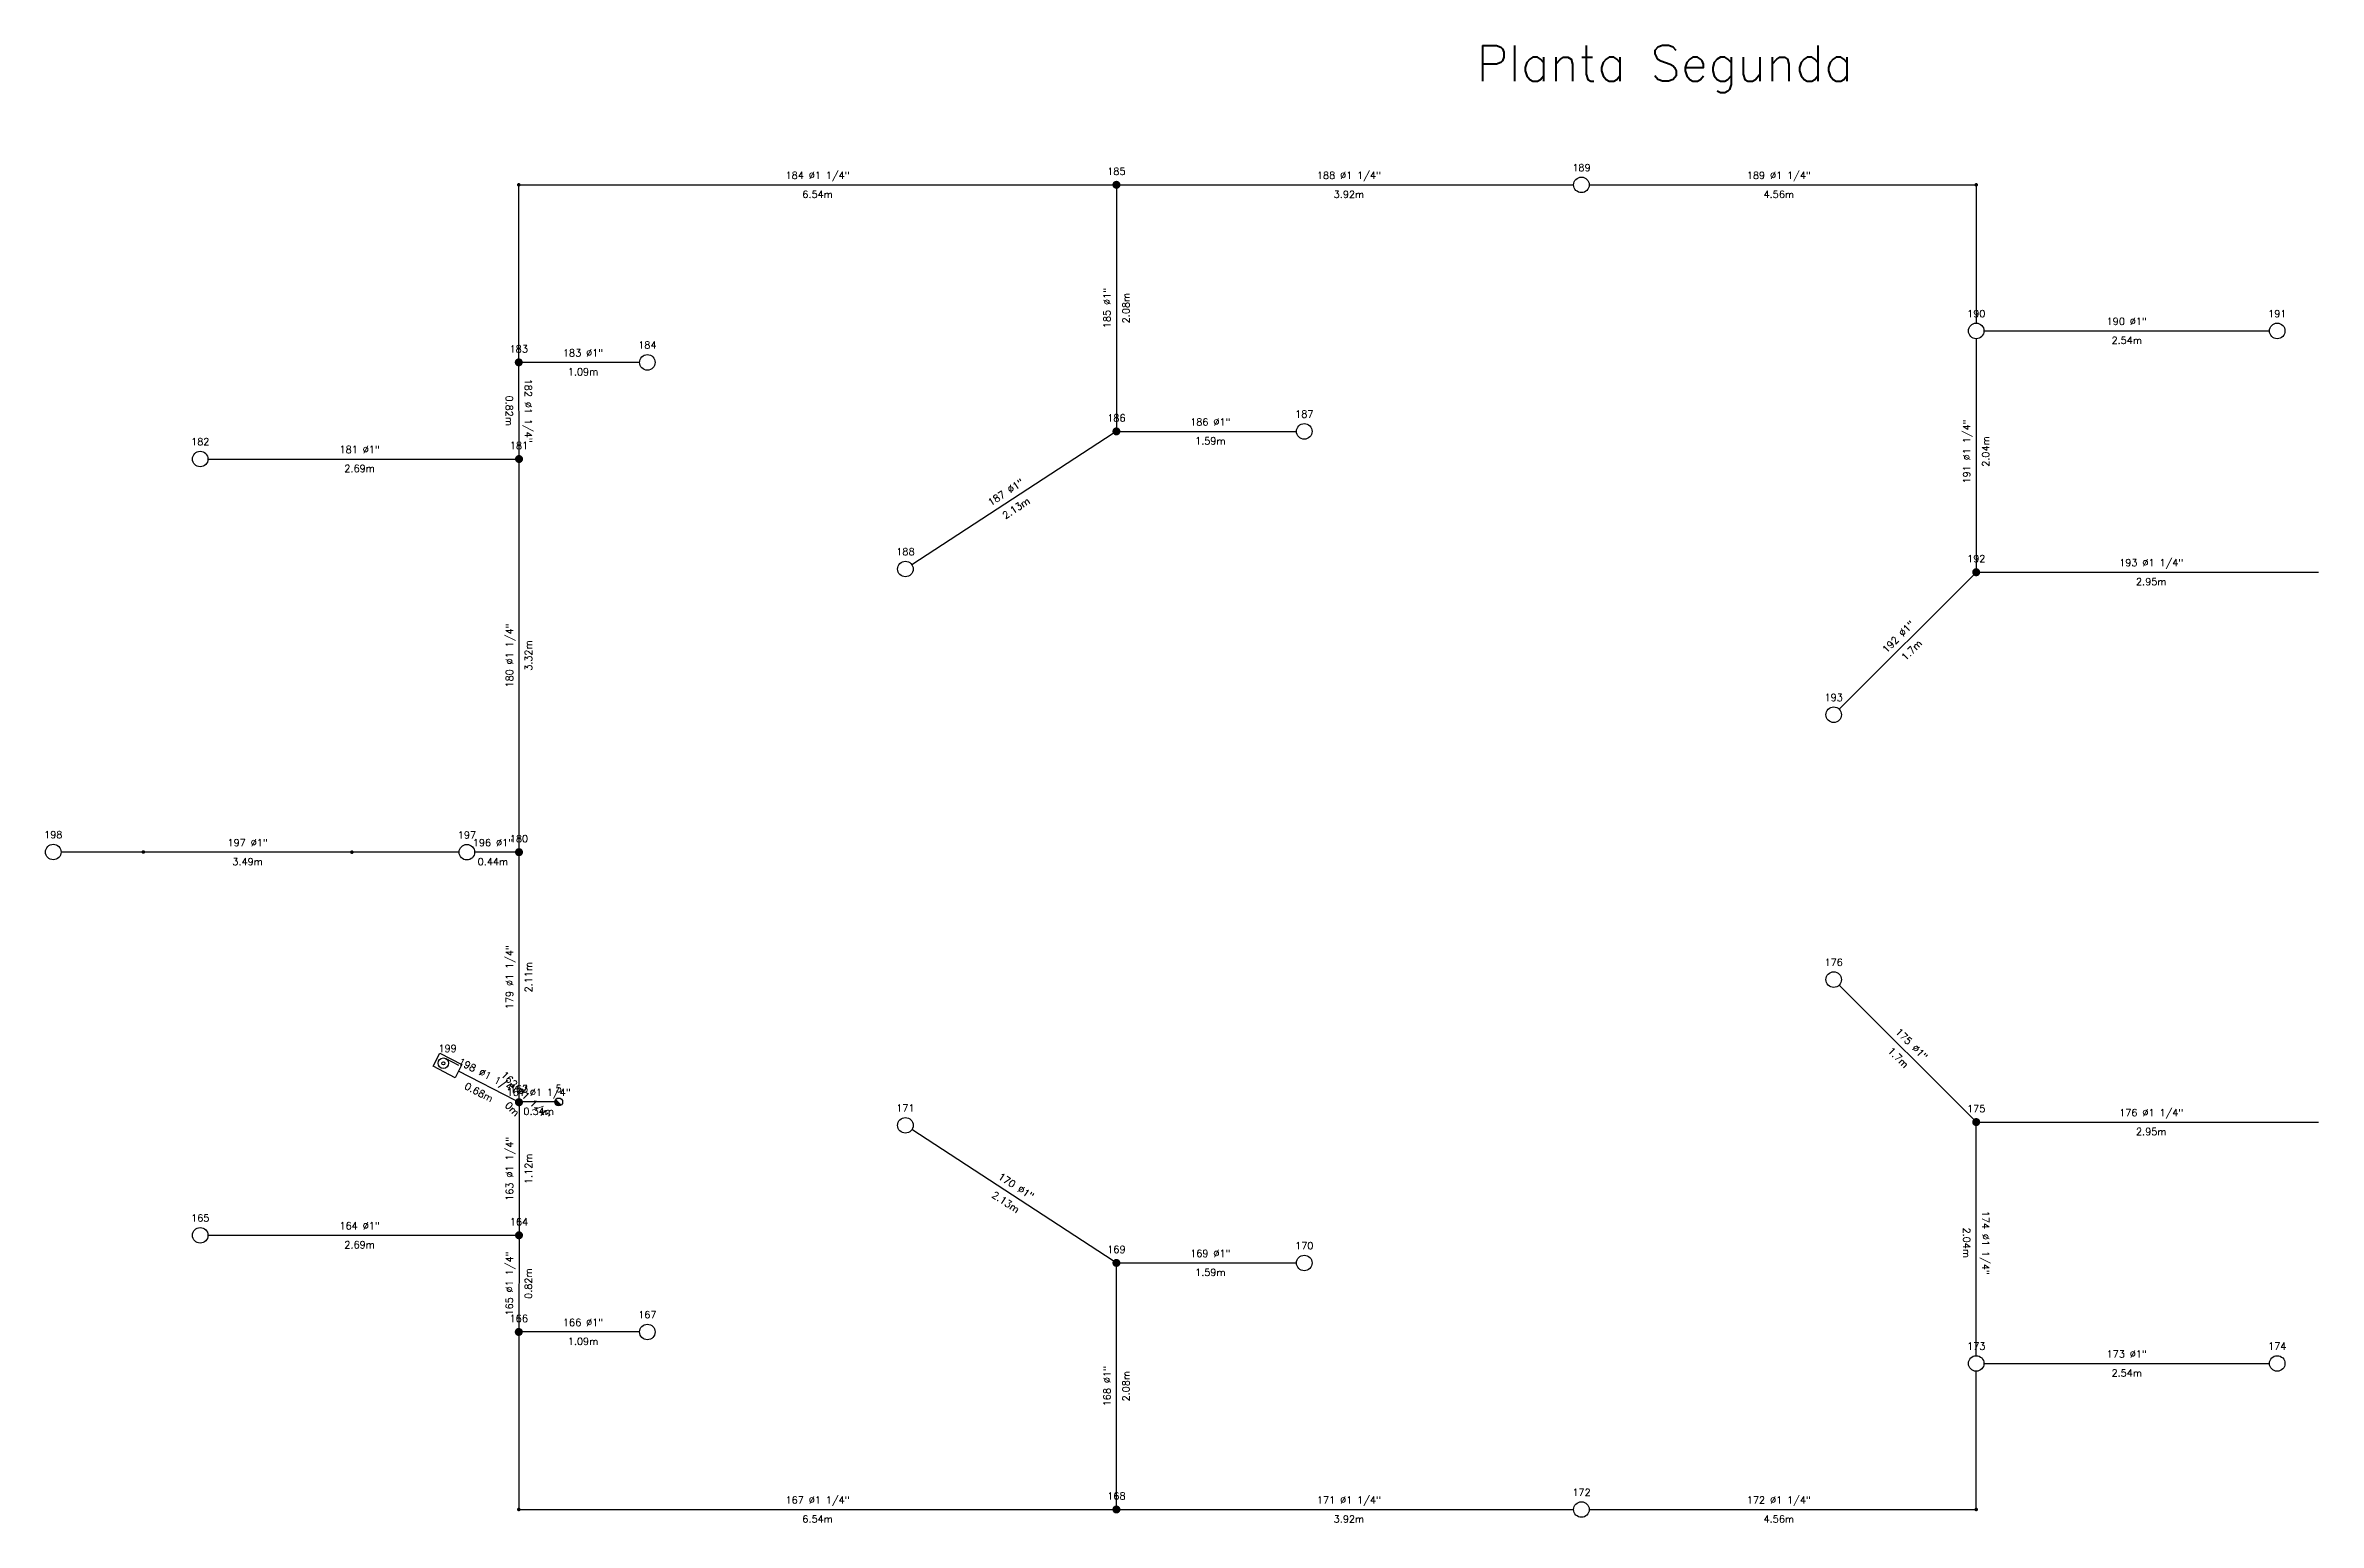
# Model space of a CAD drawing. Extents: x -4.3 to 30.7, y -1.3 to 87.7.
# Drawn here: x 3.34 to 22.52, y 2.87 to 15.33 of the extents above; entities that cross this region are included whole.
import ezdxf
from ezdxf.enums import TextEntityAlignment as Align

# ---------------------------------------------------------------- set-up
doc = ezdxf.new("R2010")
doc.units = 0
doc.header["$LTSCALE"] = 0.5
doc.layers.get('0').update_dxf_attribs({"linetype": 'CONTINUOUS'})
for name, color, linetype in [('TEXTO_NUDOS', 7, 'CONTINUOUS'), ('TEXTO_RAMAS', 7, 'CONTINUOUS'), ('UNIFILAR', 7, 'CONTINUOUS')]:
    doc.layers.add(name, color=color, linetype=linetype)
doc.styles.add('ROMANS', font='Romans', dxfattribs={"height": 2.5})

msp = doc.modelspace()

# ---------------------------------------------------------------- texts
at = {"color": 7, "linetype": 'CONTINUOUS', "style": 'ROMANS'}
msp.add_text('Planta Segunda', height=0.3, dxfattribs=at).set_placement((17, 15.326814), align=Align.TOP_CENTER)
at = {"layer": 'TEXTO_NUDOS', "color": 94, "linetype": 'CONTINUOUS', "style": 'ROMANS'}
for s, p in [('185', (12.373433, 14.234953, 2.5)), ('189', (16.297437, 14.266828, 2.5)), ('190', (19.628183, 13.034557, 2.5)), ('191', (22.168183, 13.034557, 2.5)), ('183', (7.330807, 12.737155, 2.5)), ('184', (8.415874, 12.76903, 2.5)), ('186', (12.373433, 12.154953, 2.5)), ('187', (13.95858, 12.186828, 2.5)), ('182', (4.64297, 11.95368, 2.5)), ('181', (7.332781, 11.921812, 2.5)), ('188', (10.593433, 11.025752, 2.5)), ('192', (19.627999, 10.966504, 2.5)), ('193', (18.425918, 9.796297, 2.5)), ('198', (3.402918, 8.63815, 1.38)), ('197', (6.892892, 8.636844, 2.5)), ('180', (7.332781, 8.604969, 2.5)), ('176', (18.425918, 7.561978, 2.5)), ('199', (6.729412, 6.835298, 1.5)), ('162', (7.331994, 6.495744, 1.5)), ('163', (7.332781, 6.494969, 2.5)), ('5', (7.667999, 6.497271)), ('171', (10.593433, 6.332523, 2.5)), ('175', (19.627999, 6.328021, 2.5)), ('165', (4.64297, 5.404595, 2.5)), ('164', (7.332781, 5.372714, 2.5)), ('169', (12.373433, 5.139572, 2.5)), ('170', (13.95858, 5.171447, 2.5)), ('166', (7.330807, 4.55737, 2.5)), ('167', (8.415874, 4.589245, 2.5)), ('173', (19.628183, 4.323718, 2.5)), ('174', (22.168183, 4.323718, 2.5)), ('168', (12.373433, 3.059572, 2.5)), ('172', (16.297437, 3.091447, 2.5))]:
    msp.add_text(s, height=0.06, dxfattribs=at).set_placement(p, align=Align.CENTER)
at = {"layer": 'TEXTO_RAMAS', "color": 94, "linetype": 'CONTINUOUS', "style": 'ROMANS'}
for s, p in [('184 Ø1 1/4"', (9.85212, 14.201203, 2.5)), ('189 Ø1 1/4"', (17.962799, 14.201203, 2.5)), ('190 Ø1"', (20.898183, 12.968932, 2.5)), ('183 Ø1"', (7.87334, 12.703405, 2.5)), ('186 Ø1"', (13.166006, 12.121203, 2.5)), ('193 Ø1 1/4"', (21.105124, 10.932754, 2.5)), ('196 Ø1"', (7.112836, 8.571219, 2.5)), ('161 Ø1 1/4"', (7.498544, 6.464271)), ('166 Ø1"', (7.87334, 4.52362, 2.5)), ('167 Ø1 1/4"', (9.85212, 3.025822, 2.5)), ('171 Ø1 1/4"', (14.335435, 3.025822, 2.5)), ('172 Ø1 1/4"', (17.962799, 3.025822, 2.5))]:
    msp.add_text(s, height=0.06, dxfattribs=at).set_placement(p, align=Align.CENTER)
for s, rotation, p in [('188 Ø1 1/4"', 360, (14.335435, 14.201203, 2.5)), ('185 Ø1"', 90, (12.323433, 13.111203, 2.5)), ('182 Ø1 1/4"', 270.138692, (7.381794, 12.245854, 2.5)), ('191 Ø1 1/4"', 89.994817, (19.578091, 11.900847, 2.5)), ('181 Ø1"', 0.000139, (5.987875, 11.888058, 2.5)), ('187 Ø1"', 33.11599, (11.456116, 11.532543, 2.5)), ('180 Ø1 1/4"', 90, (7.282781, 10.17964, 2.5)), ('192 Ø1"', 45, (18.991603, 10.317069, 2.5)), ('197 Ø1"', 359.957481, (5.042929, 8.571872, 1.94)), ('179 Ø1 1/4"', 90, (7.282781, 7.466219, 2.5)), ('175 Ø1"', 315, (19.062314, 6.880667, 2.5)), ('198 Ø1 1/4"', 332.753468, (7.053594, 6.611598, 1.5)), ('162 Ø1 1/4"', 315.419321, (7.367483, 6.44722, 2)), ('176 Ø1 1/4"', 360, (21.105124, 6.294271, 2.5)), ('163 Ø1 1/4"', 90, (7.282781, 5.850091, 2.5)), ('170 Ø1"', 326.88401, (11.51075, 5.678238, 2.5)), ('164 Ø1"', 359.999861, (5.987875, 5.338967, 2.5)), ('174 Ø1 1/4"', 270.005183, (19.678091, 5.226187, 2.5)), ('165 Ø1 1/4"', 89.861308, (7.281794, 4.881413, 2.5)), ('169 Ø1"', 360, (13.166006, 5.105822, 2.5)), ('173 Ø1"', 360, (20.898183, 4.258093, 2.5)), ('168 Ø1"', 90, (12.323433, 4.015822, 2.5))]:
    msp.add_text(s, height=0.06, rotation=rotation, dxfattribs=at).set_placement(p, align=Align.CENTER)
for s, p in [('6.54m', (9.85212, 14.101203, 2.5)), ('4.56m', (17.962799, 14.101203, 2.5)), ('2.54m', (20.898183, 12.868932, 2.5)), ('1.09m', (7.87334, 12.603405, 2.5)), ('1.59m', (13.166006, 12.021203, 2.5)), ('2.95m', (21.105124, 10.832754, 2.5)), ('0.44m', (7.112836, 8.471219, 2.5)), ('0.34m', (7.498544, 6.364271)), ('1.09m', (7.87334, 4.42362, 2.5)), ('6.54m', (9.85212, 2.925822, 2.5)), ('3.92m', (14.335435, 2.925822, 2.5)), ('4.56m', (17.962799, 2.925822, 2.5))]:
    msp.add_text(s, height=0.06, dxfattribs=at).set_placement(p, align=Align.TOP_CENTER)
for s, rotation, p in [('3.92m', 360, (14.335435, 14.101203, 2.5)), ('2.08m', 90, (12.423433, 13.111203, 2.5)), ('0.82m', 270.138692, (7.281794, 12.245612, 2.5)), ('2.04m', 89.994817, (19.678091, 11.900838, 2.5)), ('2.69m', 0.000139, (5.987875, 11.788058, 2.5)), ('2.13m', 33.11599, (11.51075, 11.448787, 2.5)), ('3.32m', 90, (7.382781, 10.17964, 2.5)), ('1.7m', 45, (19.062314, 10.246358, 2.5)), ('3.49m', 359.957481, (5.042855, 8.471872, 1.94)), ('2.11m', 90, (7.382781, 7.466219, 2.5)), ('1.7m', 315, (18.991603, 6.809957, 2.5)), ('0.68m', 332.753468, (7.007812, 6.522694, 1.5)), ('0m', 315.419321, (7.297292, 6.375993, 2)), ('2.95m', 360, (21.105124, 6.194271, 2.5)), ('1.12m', 90, (7.382781, 5.850091, 2.5)), ('2.13m', 326.88401, (11.456116, 5.594482, 2.5)), ('2.69m', 359.999861, (5.987875, 5.238967, 2.5)), ('2.04m', 270.005183, (19.578091, 5.226178, 2.5)), ('0.82m', 89.861308, (7.381794, 4.881171, 2.5)), ('1.59m', 360, (13.166006, 5.005822, 2.5)), ('2.08m', 90, (12.423433, 4.015822, 2.5)), ('2.54m', 360, (20.898183, 4.158093, 2.5))]:
    msp.add_text(s, height=0.06, rotation=rotation, dxfattribs=at).set_placement(p, align=Align.TOP_CENTER)

# ---------------------------------------------------------------- blocks, each defined once
blk = doc.blocks.new('BOCA_INCENDIOS_IPCI')
at = {"color": 0, "linetype": 'CONTINUOUS'}
for p, q in [((-2, 1.2), (2, 1.2)), ((-2, -1.2), (-2, 1.2)), ((-0.75, 0.85), (1.535532, 0.85)), ((2, 1.2), (2, -1.2)), ((2, -1.2), (-2, -1.2))]:
    blk.add_line(p, q, dxfattribs=at)
for radius in [0.85, 0.25]:
    blk.add_circle((-0.75, 0), radius, dxfattribs=at)
blk = doc.blocks.new('CONEXION_PLANTAS_IPCI')
at = {"color": 0, "linetype": 'CONTINUOUS'}
blk.add_circle((-0.004736, -0.005671), 1.5, dxfattribs=at)
for points in [[(-1.499779, 0.11617), (-1.504474, -0.033694), (0.363297, -1.459821), (0.216286, -1.489298)], [(-1.480147, 0.264817), (-1.499779, 0.11617), (0.506632, -1.415814), (0.363297, -1.459821)], [(-1.445772, 0.410761), (-1.480147, 0.264817), (0.644856, -1.357718), (0.506632, -1.415814)], [(-1.396999, 0.552544), (-1.445772, 0.410761), (0.77659, -1.286112), (0.644856, -1.357718)], [(-1.334315, 0.688749), (-1.396999, 0.552544), (0.900518, -1.201713), (0.77659, -1.286112)], [(-1.258346, 0.818016), (-1.334315, 0.688749), (1.0154, -1.105363), (0.900518, -1.201713)], [(-1.169852, 0.939054), (-1.258346, 0.818016), (1.047775, -1.074419), (1.0154, -1.105363)], [(-1.069716, 1.050651), (-1.169852, 0.939054), (-0.004736, -0.005671), (1.047775, -1.074419)], [(-1.504474, -0.033694), (-1.494184, -0.183278), (0.216286, -1.489298), (0.067066, -1.503952)], [(-1.494184, -0.183278), (-1.469012, -0.331087), (0.067066, -1.503952), (-0.082871, -1.503635)], [(-1.469012, -0.331087), (-1.429209, -0.475645), (-0.082871, -1.503635), (-0.232027, -1.488351)], [(-1.429209, -0.475645), (-1.375174, -0.615507), (-0.232027, -1.488351), (-0.378913, -1.458252)], [(-1.375174, -0.615507), (-1.307445, -0.749276), (-0.378913, -1.458252), (-0.52206, -1.41364)], [(-1.307445, -0.749276), (-1.226701, -0.875615), (-0.52206, -1.41364), (-0.660037, -1.35496)], [(-1.226701, -0.875615), (-1.133746, -0.993262), (-0.660037, -1.35496), (-0.791468, -1.282798)], [(-1.133746, -0.993262), (-1.029511, -1.101041), (-0.791468, -1.282798), (-0.915037, -1.197876)]]:
    blk.add_solid(points, dxfattribs=at)
blk = doc.blocks.new('NUDO_PASO_IPCI')
at = {"color": 0, "linetype": 'CONTINUOUS'}
for points in [[(-0.742494, 0.10584), (-0.749351, 0.031185), (-0.748721, -0.043781), (-0.749351, 0.031185)], [(-0.728219, 0.179437), (-0.742494, 0.10584), (-0.74061, -0.118309), (-0.748721, -0.043781)], [(-0.706667, 0.251241), (-0.728219, 0.179437), (-0.725099, -0.191656), (-0.74061, -0.118309)], [(-0.678054, 0.320535), (-0.706667, 0.251241), (-0.702343, -0.263087), (-0.725099, -0.191656)], [(-0.642667, 0.386626), (-0.678054, 0.320535), (-0.672569, -0.33189), (-0.702343, -0.263087)], [(-0.600858, 0.448854), (-0.642667, 0.386626), (-0.636075, -0.397377), (-0.672569, -0.33189)], [(-0.553045, 0.506597), (-0.600858, 0.448854), (-0.593226, -0.458893), (-0.636075, -0.397377)], [(-0.499707, 0.559279), (-0.553045, 0.506597), (-0.544449, -0.515825), (-0.593226, -0.458893)], [(-0.441376, 0.606372), (-0.499707, 0.559279), (-0.490233, -0.567602), (-0.544449, -0.515825)], [(-0.378635, 0.647407), (-0.441376, 0.606372), (-0.431118, -0.613708), (-0.490233, -0.567602)], [(-0.31211, 0.681973), (-0.378635, 0.647407), (-0.367696, -0.653682), (-0.431118, -0.613708)], [(-0.242467, 0.709725), (-0.31211, 0.681973), (-0.300599, -0.687124), (-0.367696, -0.653682)], [(-0.170402, 0.730386), (-0.242467, 0.709725), (-0.2305, -0.713702), (-0.300599, -0.687124)], [(-0.096633, 0.743749), (-0.170402, 0.730386), (-0.158097, -0.733148), (-0.2305, -0.713702)], [(-0.0219, 0.74968), (-0.096633, 0.743749), (-0.084114, -0.745268), (-0.158097, -0.733148)], [(0.053053, 0.748121), (-0.0219, 0.74968), (-0.009291, -0.749942), (-0.084114, -0.745268)], [(0.127475, 0.739087), (0.053053, 0.748121), (0.065624, -0.747123), (-0.009291, -0.749942)], [(0.200624, 0.722669), (0.127475, 0.739087), (0.139884, -0.736839), (0.065624, -0.747123)], [(0.271768, 0.699029), (0.200624, 0.722669), (0.212747, -0.719193), (0.139884, -0.736839)], [(0.340197, 0.668406), (0.271768, 0.699029), (0.283483, -0.694361), (0.212747, -0.719193)], [(0.405227, 0.631103), (0.340197, 0.668406), (0.351388, -0.662591), (0.283483, -0.694361)], [(0.466207, 0.587495), (0.405227, 0.631103), (0.415781, -0.624201), (0.351388, -0.662591)], [(0.52253, 0.538017), (0.466207, 0.587495), (0.47602, -0.579573), (0.415781, -0.624201)], [(0.573632, 0.483163), (0.52253, 0.538017), (0.531502, -0.529155), (0.47602, -0.579573)], [(0.619002, 0.423482), (0.573632, 0.483163), (0.581674, -0.47345), (0.531502, -0.529155)], [(0.658187, 0.359569), (0.619002, 0.423482), (0.626035, -0.413014), (0.581674, -0.47345)], [(0.690796, 0.292064), (0.658187, 0.359569), (0.66414, -0.348452), (0.626035, -0.413014)], [(0.716502, 0.22164), (0.690796, 0.292064), (0.695609, -0.280407), (0.66414, -0.348452)], [(0.73505, 0.149002), (0.716502, 0.22164), (0.720128, -0.209562), (0.695609, -0.280407)], [(0.746253, 0.074875), (0.73505, 0.149002), (0.737451, -0.136622), (0.720128, -0.209562)], [(0.75, 0), (0.746253, 0.074875), (0.747407, -0.062317), (0.737451, -0.136622)]]:
    blk.add_solid(points, dxfattribs=at)
blk = doc.blocks.new('NUDO_DERIVACION_IPCI')
at = {"color": 0, "linetype": 'CONTINUOUS'}
for points in [[(-0.742494, 0.10584), (-0.749351, 0.031185), (-0.748721, -0.043781), (-0.749351, 0.031185)], [(-0.728219, 0.179437), (-0.742494, 0.10584), (-0.74061, -0.118309), (-0.748721, -0.043781)], [(-0.706667, 0.251241), (-0.728219, 0.179437), (-0.725099, -0.191656), (-0.74061, -0.118309)], [(-0.678054, 0.320535), (-0.706667, 0.251241), (-0.702343, -0.263087), (-0.725099, -0.191656)], [(-0.642667, 0.386626), (-0.678054, 0.320535), (-0.672569, -0.33189), (-0.702343, -0.263087)], [(-0.600858, 0.448854), (-0.642667, 0.386626), (-0.636075, -0.397377), (-0.672569, -0.33189)], [(-0.553045, 0.506597), (-0.600858, 0.448854), (-0.593226, -0.458893), (-0.636075, -0.397377)], [(-0.499707, 0.559279), (-0.553045, 0.506597), (-0.544449, -0.515825), (-0.593226, -0.458893)], [(-0.441376, 0.606372), (-0.499707, 0.559279), (-0.490233, -0.567602), (-0.544449, -0.515825)], [(-0.378635, 0.647407), (-0.441376, 0.606372), (-0.431118, -0.613708), (-0.490233, -0.567602)], [(-0.31211, 0.681973), (-0.378635, 0.647407), (-0.367696, -0.653682), (-0.431118, -0.613708)], [(-0.242467, 0.709725), (-0.31211, 0.681973), (-0.300599, -0.687124), (-0.367696, -0.653682)], [(-0.170402, 0.730386), (-0.242467, 0.709725), (-0.2305, -0.713702), (-0.300599, -0.687124)], [(-0.096633, 0.743749), (-0.170402, 0.730386), (-0.158097, -0.733148), (-0.2305, -0.713702)], [(-0.0219, 0.74968), (-0.096633, 0.743749), (-0.084114, -0.745268), (-0.158097, -0.733148)], [(0.053053, 0.748121), (-0.0219, 0.74968), (-0.009291, -0.749942), (-0.084114, -0.745268)], [(0.127475, 0.739087), (0.053053, 0.748121), (0.065624, -0.747123), (-0.009291, -0.749942)], [(0.200624, 0.722669), (0.127475, 0.739087), (0.139884, -0.736839), (0.065624, -0.747123)], [(0.271768, 0.699029), (0.200624, 0.722669), (0.212747, -0.719193), (0.139884, -0.736839)], [(0.340197, 0.668406), (0.271768, 0.699029), (0.283483, -0.694361), (0.212747, -0.719193)], [(0.405227, 0.631103), (0.340197, 0.668406), (0.351388, -0.662591), (0.283483, -0.694361)], [(0.466207, 0.587495), (0.405227, 0.631103), (0.415781, -0.624201), (0.351388, -0.662591)], [(0.52253, 0.538017), (0.466207, 0.587495), (0.47602, -0.579573), (0.415781, -0.624201)], [(0.573632, 0.483163), (0.52253, 0.538017), (0.531502, -0.529155), (0.47602, -0.579573)], [(0.619002, 0.423482), (0.573632, 0.483163), (0.581674, -0.47345), (0.531502, -0.529155)], [(0.658187, 0.359569), (0.619002, 0.423482), (0.626035, -0.413014), (0.581674, -0.47345)], [(0.690796, 0.292064), (0.658187, 0.359569), (0.66414, -0.348452), (0.626035, -0.413014)], [(0.716502, 0.22164), (0.690796, 0.292064), (0.695609, -0.280407), (0.66414, -0.348452)], [(0.73505, 0.149002), (0.716502, 0.22164), (0.720128, -0.209562), (0.695609, -0.280407)], [(0.746253, 0.074875), (0.73505, 0.149002), (0.737451, -0.136622), (0.720128, -0.209562)], [(0.75, 0), (0.746253, 0.074875), (0.747407, -0.062317), (0.737451, -0.136622)]]:
    blk.add_solid(points, dxfattribs=at)
blk = doc.blocks.new('ROCIADOR_AUTOMATICO_IPCI')
at = {"color": 0, "linetype": 'CONTINUOUS'}
blk.add_circle((-0.004736, -0.005671), 1.5, dxfattribs=at)

# ---------------------------------------------------------------- linework, layer by layer
at = {"layer": 'UNIFILAR', "color": 94, "linetype": 'CONTINUOUS'}
for p, q in [((7.330807, 12.687155, 2.5), (7.330807, 14.136203, 2.5)), ((7.345807, 14.151203, 2.5), (12.339683, 14.151203, 2.5)), ((12.373433, 14.117453, 2.5), (12.373433, 12.104953, 2.5)), ((12.407183, 14.151203, 2.5), (16.231812, 14.151203, 2.5)), ((16.363062, 14.151203, 2.5), (19.61316, 14.151203, 2.5)), ((19.628161, 14.136203, 2.5), (19.628182, 12.984557, 2.5)), ((19.628177, 12.853307, 2.5), (19.628002, 10.916504, 2.5)), ((19.693808, 12.918932, 2.5), (22.102558, 12.918932, 2.5)), ((7.332699, 11.871811, 2.5), (7.330889, 12.619655, 2.5)), ((8.350249, 12.653405, 2.5), (7.364557, 12.653405, 2.5)), ((12.345165, 12.052764, 2.5), (10.648398, 10.945981, 2.5)), ((12.407183, 12.071203, 2.5), (13.892955, 12.071203, 2.5)), ((4.708595, 11.838055, 2.5), (7.299031, 11.838061, 2.5)), ((7.332781, 8.554969, 2.5), (7.332781, 11.804312, 2.5)), ((19.604134, 10.858889, 2.5), (18.472321, 9.727076, 2.5)), ((19.661749, 10.882754, 2.5), (22.516624, 10.882754, 2.5)), ((4.147892, 8.522525, 1.38), (3.468543, 8.522525, 1.38)), ((5.907892, 8.52123, 2.5), (4.177892, 8.522514, 1.38)), ((6.827267, 8.521219, 2.5), (5.937892, 8.521219, 2.5)), ((7.299031, 8.521219, 2.5), (6.958517, 8.521219, 2.5)), ((7.332781, 6.444969, 2.5), (7.332781, 8.487469, 2.5)), ((19.604134, 6.268136, 2.5), (18.472321, 7.399949, 2.5)), ((7.301989, 6.427445, 1.5), (6.822763, 6.674226, 1.5)), ((7.329088, 6.414271), (7.331994, 6.411994, 1.5)), ((7.331994, 6.411994, 1.5), (7.332781, 6.411219, 2.5)), ((7.332781, 6.377469, 2.5), (7.332781, 5.322714, 2.5)), ((7.634999, 6.414271), (7.344088, 6.414271)), ((12.345165, 5.074261, 2.5), (10.648398, 6.181045, 2.5)), ((19.628177, 4.273718, 2.5), (19.628002, 6.210521, 2.5)), ((19.661749, 6.244271, 2.5), (22.516624, 6.244271, 2.5)), ((4.708595, 5.28897, 2.5), (7.299031, 5.288964, 2.5)), ((7.332699, 5.255214, 2.5), (7.330889, 4.50737, 2.5)), ((12.373433, 3.009572, 2.5), (12.373433, 5.022072, 2.5)), ((12.407183, 5.055822, 2.5), (13.892955, 5.055822, 2.5)), ((7.330807, 4.43987, 2.5), (7.330807, 2.990822, 2.5)), ((8.350249, 4.47362, 2.5), (7.364557, 4.47362, 2.5)), ((19.628161, 2.990822, 2.5), (19.628182, 4.142468, 2.5)), ((19.693808, 4.208093, 2.5), (22.102558, 4.208093, 2.5)), ((7.345807, 2.975822, 2.5), (12.339683, 2.975822, 2.5)), ((12.407183, 2.975822, 2.5), (16.231812, 2.975822, 2.5)), ((16.363062, 2.975822, 2.5), (19.61316, 2.975822, 2.5))]:
    msp.add_line(p, q, dxfattribs=at)

# ---------------------------------------------------------------- block references
for name, p, xscale, yscale in [('ROCIADOR_AUTOMATICO_IPCI', (16.297437, 14.151203, 2.5), 0.04375, 0.04375), ('NUDO_PASO_IPCI', (7.330807, 14.151203, 2.5), 0.02, 0.02), ('NUDO_DERIVACION_IPCI', (12.373433, 14.151203, 2.5), 0.045, 0.045), ('NUDO_PASO_IPCI', (19.62816, 14.151203, 2.5), 0.02, 0.02), ('ROCIADOR_AUTOMATICO_IPCI', (19.628183, 12.918932, 2.5), 0.04375, 0.04375), ('ROCIADOR_AUTOMATICO_IPCI', (22.168183, 12.918932, 2.5), 0.04375, 0.04375), ('NUDO_DERIVACION_IPCI', (7.330807, 12.653405, 2.5), 0.045, 0.045), ('ROCIADOR_AUTOMATICO_IPCI', (8.415874, 12.653405, 2.5), 0.04375, 0.04375), ('NUDO_DERIVACION_IPCI', (12.373433, 12.071203, 2.5), 0.045, 0.045), ('ROCIADOR_AUTOMATICO_IPCI', (13.95858, 12.071203, 2.5), 0.04375, 0.04375), ('ROCIADOR_AUTOMATICO_IPCI', (4.64297, 11.838055, 2.5), 0.04375, 0.04375), ('NUDO_DERIVACION_IPCI', (7.332781, 11.838062, 2.5), 0.045, 0.045), ('ROCIADOR_AUTOMATICO_IPCI', (10.593433, 10.910127, 2.5), 0.04375, 0.04375), ('NUDO_DERIVACION_IPCI', (19.627999, 10.882754, 2.5), 0.045, 0.045), ('ROCIADOR_AUTOMATICO_IPCI', (18.425918, 9.680672, 2.5), 0.04375, 0.04375), ('ROCIADOR_AUTOMATICO_IPCI', (3.402918, 8.522525, 1.38), 0.04375, 0.04375), ('NUDO_PASO_IPCI', (4.162892, 8.522525, 1.38), 0.02, 0.02), ('NUDO_PASO_IPCI', (5.922892, 8.521219, 2.5), 0.02, 0.02), ('ROCIADOR_AUTOMATICO_IPCI', (6.892892, 8.521219, 2.5), 0.04375, 0.04375), ('NUDO_DERIVACION_IPCI', (7.332781, 8.521219, 2.5), 0.045, 0.045), ('ROCIADOR_AUTOMATICO_IPCI', (18.425918, 7.446353, 2.5), 0.04375, 0.04375), ('NUDO_DERIVACION_IPCI', (7.331994, 6.411994, 1.5), 0.045, 0.045), ('NUDO_DERIVACION_IPCI', (7.332781, 6.411219, 2.5), 0.045, 0.045), ('NUDO_PASO_IPCI', (7.329088, 6.414271), 0.02, 0.02), ('CONEXION_PLANTAS_IPCI', (7.667999, 6.414271), 0.022, 0.022), ('ROCIADOR_AUTOMATICO_IPCI', (10.593433, 6.216898, 2.5), 0.04375, 0.04375), ('NUDO_DERIVACION_IPCI', (19.627999, 6.244271, 2.5), 0.045, 0.045), ('ROCIADOR_AUTOMATICO_IPCI', (4.64297, 5.28897, 2.5), 0.04375, 0.04375), ('NUDO_DERIVACION_IPCI', (7.332781, 5.288964, 2.5), 0.045, 0.045), ('NUDO_DERIVACION_IPCI', (12.373433, 5.055822, 2.5), 0.045, 0.045), ('ROCIADOR_AUTOMATICO_IPCI', (13.95858, 5.055822, 2.5), 0.04375, 0.04375), ('NUDO_DERIVACION_IPCI', (7.330807, 4.47362, 2.5), 0.045, 0.045), ('ROCIADOR_AUTOMATICO_IPCI', (8.415874, 4.47362, 2.5), 0.04375, 0.04375), ('ROCIADOR_AUTOMATICO_IPCI', (19.628183, 4.208093, 2.5), 0.04375, 0.04375), ('ROCIADOR_AUTOMATICO_IPCI', (22.168183, 4.208093, 2.5), 0.04375, 0.04375), ('NUDO_PASO_IPCI', (7.330807, 2.975822, 2.5), 0.02, 0.02), ('NUDO_DERIVACION_IPCI', (12.373433, 2.975822, 2.5), 0.045, 0.045), ('ROCIADOR_AUTOMATICO_IPCI', (16.297437, 2.975822, 2.5), 0.04375, 0.04375), ('NUDO_PASO_IPCI', (19.62816, 2.975822, 2.5), 0.02, 0.02)]:
    msp.add_blockref(name, p, dxfattribs=dict(at, xscale=xscale, yscale=yscale))
at = {"layer": 'UNIFILAR', "color": 94, "linetype": 'CONTINUOUS', "xscale": 0.0525, "yscale": 0.0525, "rotation": 332.5}
msp.add_blockref('BOCA_INCENDIOS_IPCI', (6.729412, 6.722298, 1.5), dxfattribs=at)

msp.set_redraw_order([(e.dxf.handle, doc.entitydb.next_handle()) for e in msp.query("TEXT MTEXT ATTDEF DIMENSION ARC_DIMENSION")])  # texts and dimensions are drawn at this point

doc.saveas('drawing.dxf')
